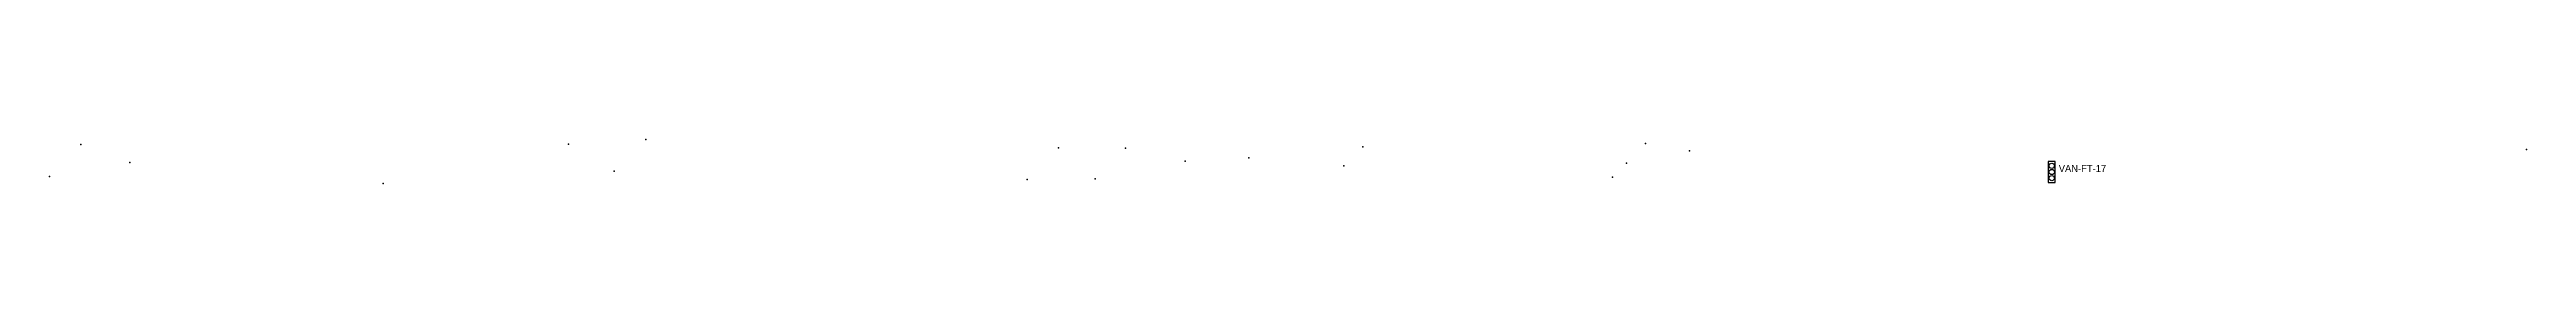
# Model space of a CAD drawing. Header units: inches. Extents: x 486474 to 494239, y 5455982 to 5460069.
# Drawn here: x 490837 to 491543, y 5458153 to 5458166 of the extents above; entities that cross this region are included whole.
import ezdxf

# ---------------------------------------------------------------- set-up
doc = ezdxf.new("R2010")
doc.units = ezdxf.units.IN
doc.header["$MEASUREMENT"] = 0
doc.layers.add('Parking Meters', color=10, linetype='Continuous')
doc.layers.add('Traffic Signals', color=10, linetype='Continuous')

msp = doc.modelspace()

# ---------------------------------------------------------------- texts
at = {"layer": 'Traffic Signals', "color": 1}
msp.add_text('VAN-FT-17', height=2, dxfattribs=at).set_placement((491409.48, 5458156.47))

# ---------------------------------------------------------------- linework, layer by layer
at = {"layer": 'Parking Meters', "color": 7}
for p in [(490845.55, 5458164.26), (490845.55, 5458164.26), (490984.65, 5458164.35), (491006.66, 5458165.71), (491006.66, 5458165.71), (491124.26, 5458163.32), (491124.26, 5458163.32), (491143.37, 5458163.21), (491211.05, 5458163.65), (491211.05, 5458163.65), (491291.69, 5458164.57), (491291.69, 5458164.57), (491304.2, 5458162.45), (491304.2, 5458162.45), (491542.82, 5458162.89), (491542.82, 5458162.89), (490836.65, 5458155.18), (490836.65, 5458155.18), (490859.56, 5458159.18), (490859.56, 5458159.18), (490997.58, 5458156.7), (490997.58, 5458156.7), (491115.37, 5458154.34), (491115.37, 5458154.34), (491134.79, 5458154.51), (491134.79, 5458154.51), (491160.39, 5458159.54), (491160.39, 5458159.54), (491178.55, 5458160.45), (491178.55, 5458160.45), (491205.61, 5458158.22), (491282.26, 5458155.02), (491286.23, 5458158.97), (491286.23, 5458158.97), (490931.8, 5458153.19), (490931.8, 5458153.19)]:
    msp.add_point(p, dxfattribs=at)
at = {"layer": 'Traffic Signals', "color": 1}
msp.add_lwpolyline([(491406.48, 5458153.47), (491408.48, 5458153.47), (491408.48, 5458159.47), (491406.48, 5458159.47)], close=True, dxfattribs=at)
for centre in [(491407.48, 5458158.22), (491407.48, 5458156.47), (491407.48, 5458154.72)]:
    msp.add_circle(centre, 0.75, dxfattribs=at)

msp.set_redraw_order([(e.dxf.handle, doc.entitydb.next_handle()) for e in msp.query("TEXT MTEXT ATTDEF DIMENSION ARC_DIMENSION")])  # texts and dimensions are drawn at this point

doc.saveas('drawing.dxf')
